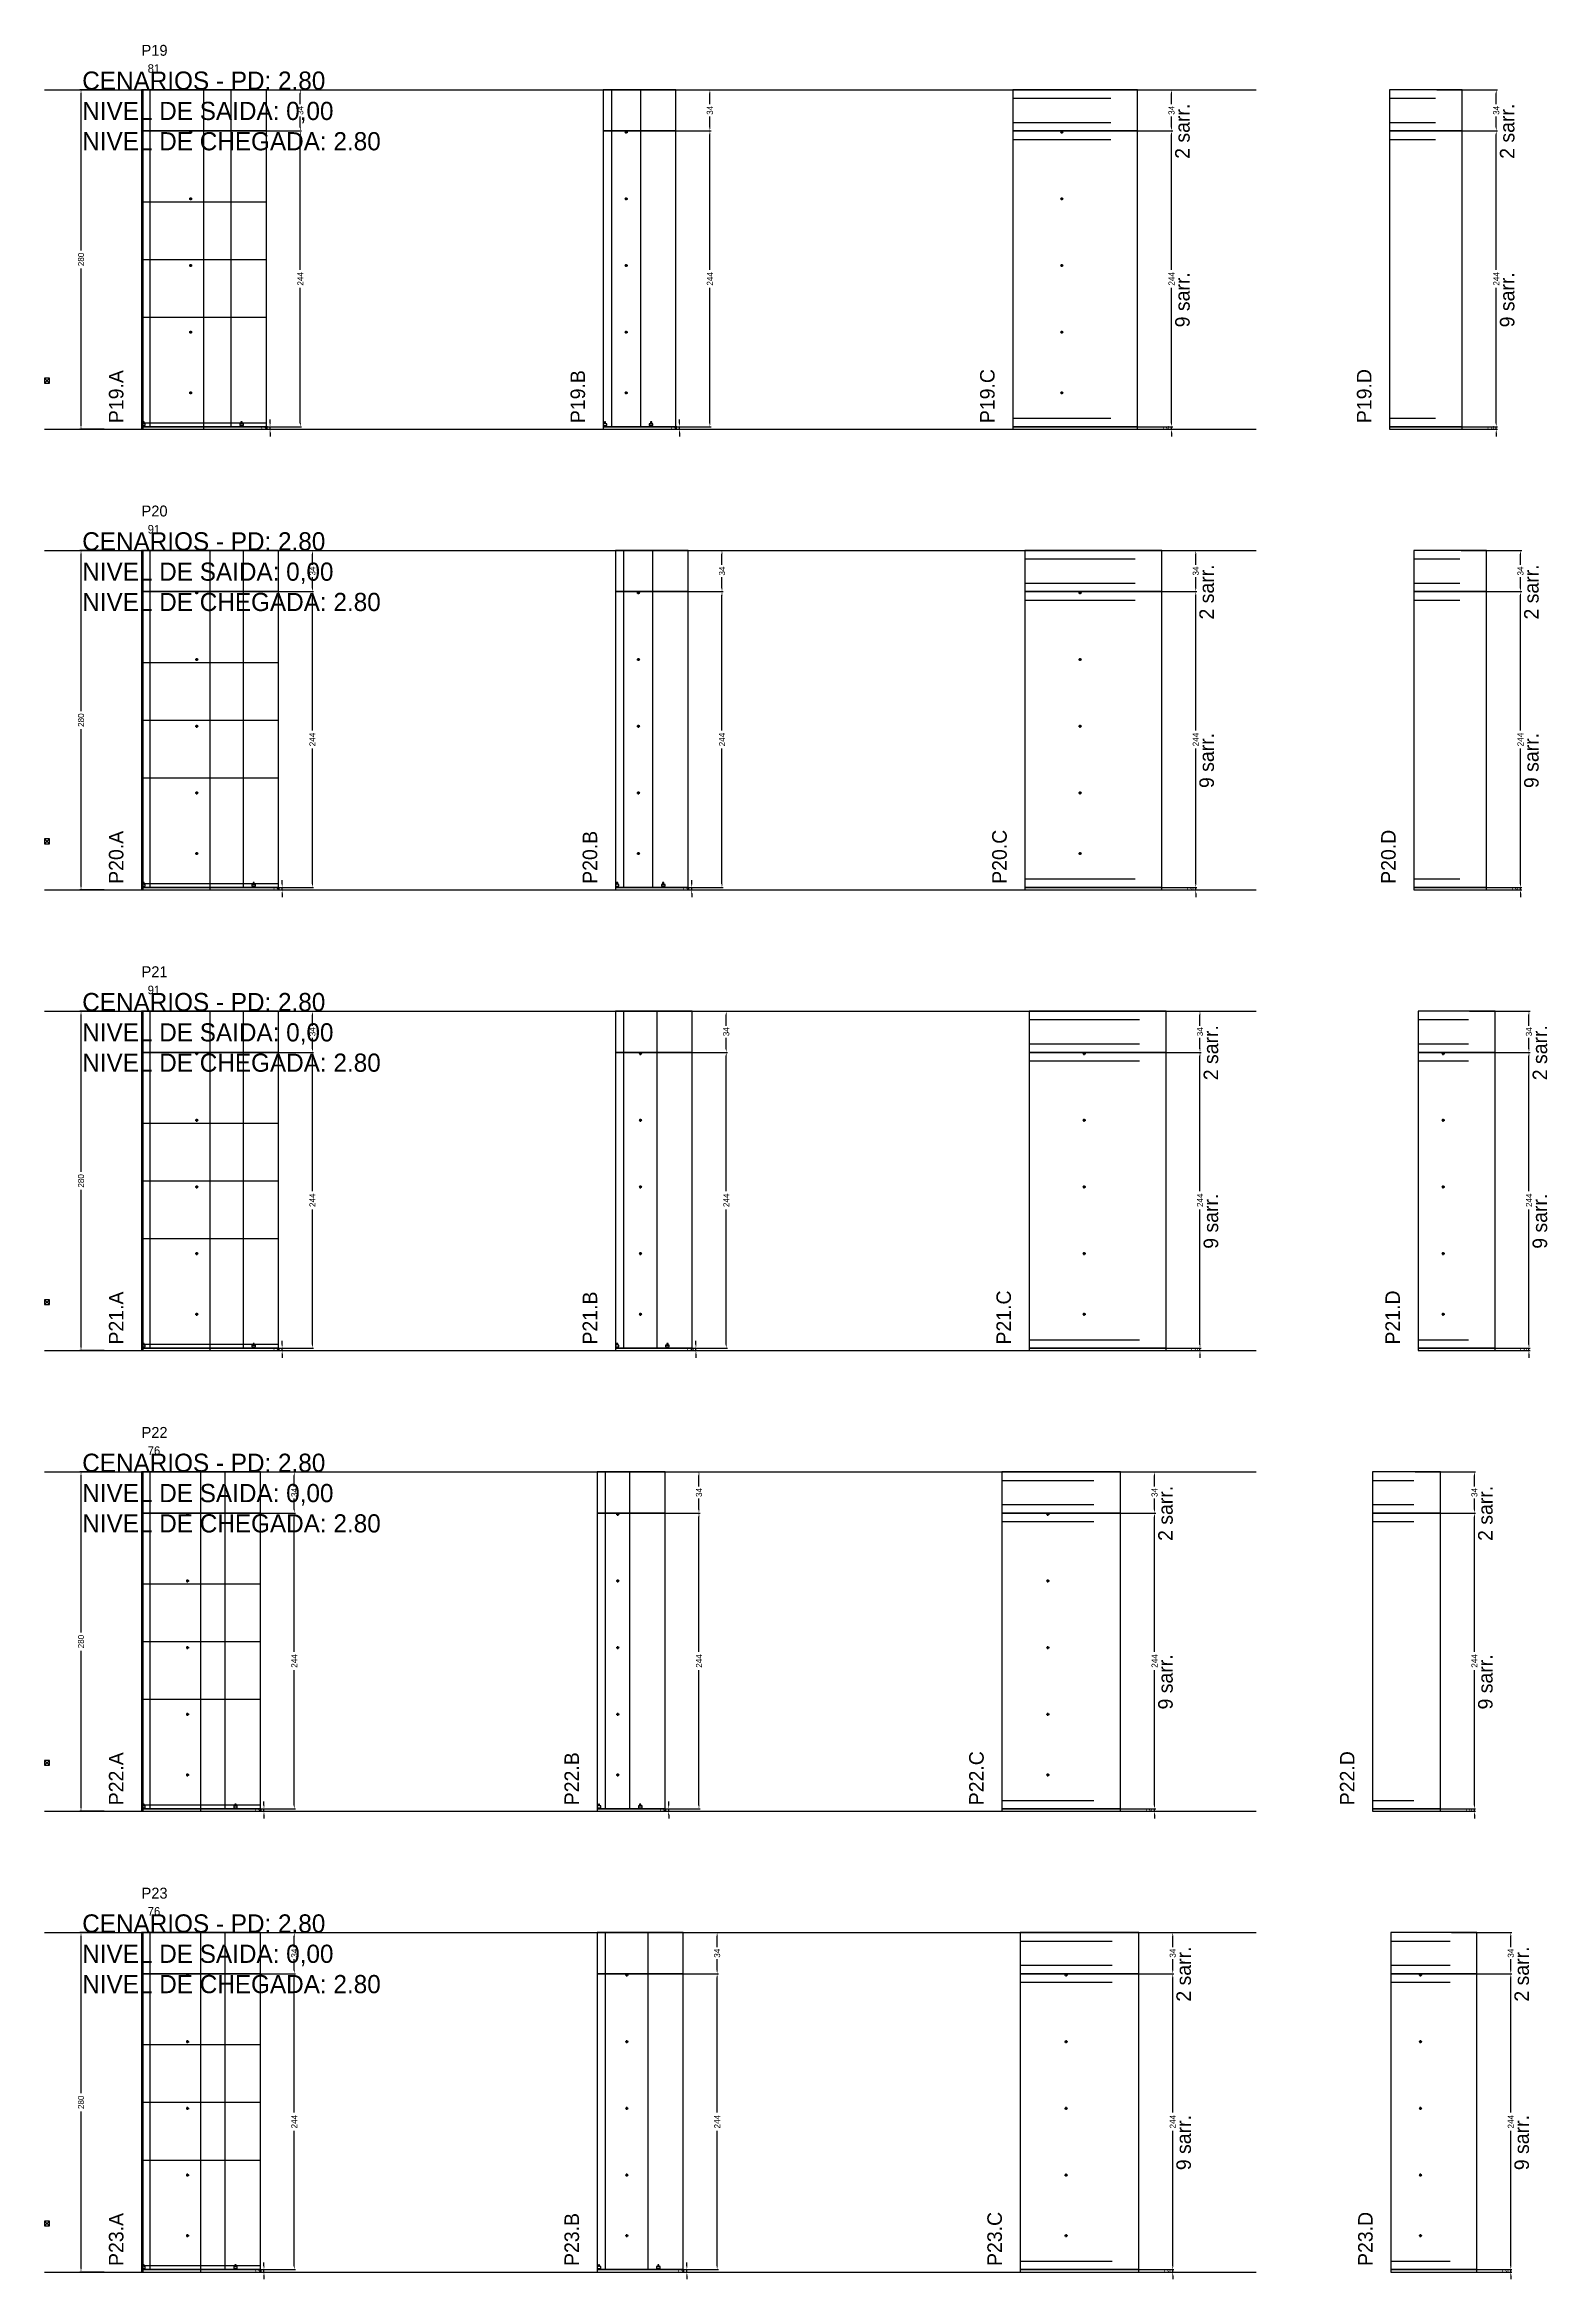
# Model space of a CAD drawing. Header units: centimetres. Extents: x -10500 to 4102, y -9886 to 295.
# Drawn here: x -7000 to -5760, y -8746 to -6903 of the extents above; entities that cross this region are included whole.
import ezdxf

# ---------------------------------------------------------------- set-up
doc = ezdxf.new("R2010")
doc.units = ezdxf.units.CM
doc.linetypes.add('DASHED', pattern=[2, -2])
for name, color, linetype in [('CHAPA', 140, 'Continuous'), ('COTA', 241, 'Continuous'), ('COTAS FURACAO', 16, 'Continuous'), ('Madeira', 30, 'Continuous'), ('MEIO_PONT', 160, 'Continuous'), ('NOMENCLATURA', 7, 'Continuous'), ('Nível', 160, 'Continuous'), ('Painéis', 200, 'Continuous'), ('Perfil Metálico', 150, 'Continuous'), ('SARR_2.2x7', 40, 'Continuous'), ('SARRAFO DE PRESSAO', 200, 'Continuous'), ('texto', 7, 'Continuous'), ('TEXTO_GERAL', 7, 'Continuous')]:
    doc.layers.add(name, color=color, linetype=linetype)
doc.dimstyles.new('PAINEL-NOVA', dxfattribs={"dimtxt": 5, "dimasz": 3, "dimexe": 1, "dimexo": 1, "dimgap": 1, "dimtad": 1, "dimcen": 2.5, "dimazin": 3, "dimtfac": 1, "dimtmove": 0, "dimatfit": 3})

msp = doc.modelspace()

# ---------------------------------------------------------------- texts
at = {"layer": 'NOMENCLATURA'}
for s, p in [('CENARIOS - PD: 2.80', (-6969, -6940)), ('NIVEL DE SAIDA: 0,00', (-6969, -6965)), ('NIVEL DE CHEGADA: 2.80', (-6969, -6990)), ('CENARIOS - PD: 2.80', (-6969, -7320)), ('NIVEL DE SAIDA: 0,00', (-6969, -7345)), ('NIVEL DE CHEGADA: 2.80', (-6969, -7370)), ('CENARIOS - PD: 2.80', (-6969, -7700)), ('NIVEL DE SAIDA: 0,00', (-6969, -7725)), ('NIVEL DE CHEGADA: 2.80', (-6969, -7750)), ('CENARIOS - PD: 2.80', (-6969, -8080)), ('NIVEL DE SAIDA: 0,00', (-6969, -8105)), ('NIVEL DE CHEGADA: 2.80', (-6969, -8130)), ('CENARIOS - PD: 2.80', (-6969, -8460)), ('NIVEL DE SAIDA: 0,00', (-6969, -8485)), ('NIVEL DE CHEGADA: 2.80', (-6969, -8510))]:
    msp.add_text(s, height=15, dxfattribs=at).set_placement(p)
for s, p in [('2 sarr.', (-6055, -6997)), ('2 sarr.', (-5787, -6997)), ('9 sarr.', (-6055, -7136)), ('9 sarr.', (-5787, -7136)), ('P19.A', (-6935, -7215)), ('P19.B', (-6554, -7215)), ('P19.C', (-6216, -7215)), ('P19.D', (-5905, -7215)), ('2 sarr.', (-6035, -7377)), ('2 sarr.', (-5767, -7377)), ('9 sarr.', (-6035, -7516)), ('9 sarr.', (-5767, -7516)), ('P20.A', (-6935, -7595)), ('P20.B', (-6544, -7595)), ('P20.C', (-6206, -7595)), ('P20.D', (-5885, -7595)), ('2 sarr.', (-6031.5, -7757)), ('2 sarr.', (-5760, -7757)), ('9 sarr.', (-6031.5, -7896)), ('9 sarr.', (-5760, -7896)), ('P21.A', (-6935, -7975)), ('P21.B', (-6544, -7975)), ('P21.C', (-6202.5, -7975)), ('P21.D', (-5881.5, -7975)), ('2 sarr.', (-6069, -8137)), ('2 sarr.', (-5805, -8137)), ('9 sarr.', (-6069, -8276)), ('9 sarr.', (-5805, -8276)), ('P22.A', (-6935, -8355)), ('P22.B', (-6559, -8355)), ('P22.C', (-6225, -8355)), ('P22.D', (-5919, -8355)), ('2 sarr.', (-6054, -8517)), ('2 sarr.', (-5775, -8517)), ('9 sarr.', (-6054, -8656)), ('9 sarr.', (-5775, -8656)), ('P23.A', (-6935, -8735)), ('P23.B', (-6559, -8735)), ('P23.C', (-6210, -8735)), ('P23.D', (-5904, -8735))]:
    msp.add_text(s, height=12, rotation=90, dxfattribs=at).set_placement(p)
at = {"layer": 'texto'}
for s, p in [('81', (-6915, -6926)), ('91', (-6915, -7306)), ('91', (-6915, -7686)), ('76', (-6915, -8066)), ('76', (-6915, -8446))]:
    msp.add_text(s, height=7, dxfattribs=at).set_placement(p)
at = {"layer": 'TEXTO_GERAL'}
for s, p in [('P19', (-6920, -6912)), ('P20', (-6920, -7292)), ('P21', (-6920, -7672)), ('P22', (-6920, -8052)), ('P23', (-6920, -8432))]:
    msp.add_text(s, height=9, dxfattribs=at).set_placement(p)

# ---------------------------------------------------------------- blocks, each defined once
blk = doc.blocks.new('_CLOSEDFILLED')
at = {"color": 0, "linetype": 'BYBLOCK'}
blk.add_solid([(-1, 0.16), (0, 0), (-1, -0.16)], dxfattribs=at)
blk = doc.blocks.new('*D573')
for p, q in [((-6951, -8460), (-6971, -8460)), ((-6970, -8592.5), (-6970, -8463)), ((-6970, -8737), (-6970, -8607.5)), ((-6951, -8740), (-6971, -8740))]:
    blk.add_line(p, q)
at = {"layer": 'Defpoints'}
for p in [(-6950, -8460), (-6970, -8740), (-6950, -8740)]:
    blk.add_point(p, dxfattribs=at)
at = {"layer": 'COTA', "xscale": 3, "yscale": 3}
for p, rotation in [((-6970, -8460), 90), ((-6970, -8740), 270)]:
    blk.add_blockref('_CLOSEDFILLED', p, dxfattribs=dict(at, rotation=rotation))
at = {"layer": 'COTA', "insert": (-6970, -8600), "char_height": 5, "attachment_point": 5, "rotation": 90}
blk.add_mtext('280', dxfattribs=at)
blk = doc.blocks.new('MULDURA')
at = {"layer": 'Paineis'}
for p, q in [((0, 0), (4, 4)), ((4, 0), (0, 4))]:
    blk.add_line(p, q, dxfattribs=at)
blk.add_lwpolyline([(0, 0), (4, 0), (4, 4), (0, 4)], close=True, dxfattribs=at)
blk = doc.blocks.new('*D575')
for p, q in [((-6843, -8494), (-6793, -8494)), ((-6794, -8608.5), (-6794, -8497)), ((-6794, -8735), (-6794, -8623.5)), ((-6843, -8738), (-6793, -8738))]:
    blk.add_line(p, q)
at = {"layer": 'Defpoints'}
for p in [(-6844, -8494), (-6844, -8738), (-6794, -8738)]:
    blk.add_point(p, dxfattribs=at)
at = {"layer": 'COTA', "xscale": 3, "yscale": 3}
for p, rotation in [((-6794, -8494), 90), ((-6794, -8738), 270)]:
    blk.add_blockref('_CLOSEDFILLED', p, dxfattribs=dict(at, rotation=rotation))
at = {"layer": 'COTA', "insert": (-6794, -8616), "char_height": 5, "attachment_point": 5, "rotation": 90}
blk.add_mtext('244', dxfattribs=at)
blk = doc.blocks.new('*D576')
for p, q in [((-6843, -8460), (-6793, -8460)), ((-6794, -8472), (-6794, -8463)), ((-6843, -8494), (-6793, -8494)), ((-6794, -8491), (-6794, -8482))]:
    blk.add_line(p, q)
at = {"layer": 'Defpoints'}
for p in [(-6844, -8460), (-6844, -8494), (-6794, -8494)]:
    blk.add_point(p, dxfattribs=at)
at = {"layer": 'COTA', "xscale": 3, "yscale": 3}
for p, rotation in [((-6794, -8460), 90), ((-6794, -8494), 270)]:
    blk.add_blockref('_CLOSEDFILLED', p, dxfattribs=dict(at, rotation=rotation))
at = {"layer": 'COTA', "insert": (-6794, -8477), "char_height": 5, "attachment_point": 5, "rotation": 90}
blk.add_mtext('34', dxfattribs=at)
blk = doc.blocks.new('SLIPTEE')
at = {"layer": 'Paineis'}
blk.add_lwpolyline([(0, 0), (3, 0), (3, 1.5), (2, 1.5), (2, 3), (1, 3), (1, 1.5), (0, 1.5)], close=True, dxfattribs=at)
blk = doc.blocks.new('SLIPTDD')
at = {"layer": 'Paineis'}
blk.add_line((0, 1.5), (3, 1.5), dxfattribs=at)
blk.add_lwpolyline([(0, 0), (3, 0), (3, 1.5), (2, 1.5), (2, 3), (1, 3), (1, 1.5), (0, 1.5)], close=True, dxfattribs=at)
blk = doc.blocks.new('furacao')
at = {"layer": 'COTAS FURACAO'}
for p, q in [((-1.2, 0), (1.2, 0)), ((0, -1.2), (0, 1.2))]:
    blk.add_line(p, q, dxfattribs=at)
blk.add_circle((0, 0), 0.8, dxfattribs=at)
blk = doc.blocks.new('*D578')
for p, q in [((-6494, -8494), (-6444, -8494)), ((-6445, -8608.5), (-6445, -8497)), ((-6445, -8735), (-6445, -8623.5)), ((-6494, -8738), (-6444, -8738))]:
    blk.add_line(p, q)
at = {"layer": 'Defpoints'}
for p in [(-6495, -8494), (-6495, -8738), (-6445, -8738)]:
    blk.add_point(p, dxfattribs=at)
at = {"layer": 'COTA', "xscale": 3, "yscale": 3}
for p, rotation in [((-6445, -8494), 90), ((-6445, -8738), 270)]:
    blk.add_blockref('_CLOSEDFILLED', p, dxfattribs=dict(at, rotation=rotation))
at = {"layer": 'COTA', "insert": (-6445, -8616), "char_height": 5, "attachment_point": 5, "rotation": 90}
blk.add_mtext('244', dxfattribs=at)
blk = doc.blocks.new('*D579')
for p, q in [((-6494, -8460), (-6444, -8460)), ((-6445, -8472), (-6445, -8463)), ((-6494, -8494), (-6444, -8494)), ((-6445, -8491), (-6445, -8482))]:
    blk.add_line(p, q)
at = {"layer": 'Defpoints'}
for p in [(-6495, -8460), (-6495, -8494), (-6445, -8494)]:
    blk.add_point(p, dxfattribs=at)
at = {"layer": 'COTA', "xscale": 3, "yscale": 3}
for p, rotation in [((-6445, -8460), 90), ((-6445, -8494), 270)]:
    blk.add_blockref('_CLOSEDFILLED', p, dxfattribs=dict(at, rotation=rotation))
at = {"layer": 'COTA', "insert": (-6445, -8477), "char_height": 5, "attachment_point": 5, "rotation": 90}
blk.add_mtext('34', dxfattribs=at)
blk = doc.blocks.new('*D581')
for p, q in [((-6118, -8494), (-6068, -8494)), ((-6069, -8608.5), (-6069, -8497)), ((-6069, -8735), (-6069, -8623.5)), ((-6118, -8738), (-6068, -8738))]:
    blk.add_line(p, q)
at = {"layer": 'Defpoints'}
for p in [(-6119, -8494), (-6119, -8738), (-6069, -8738)]:
    blk.add_point(p, dxfattribs=at)
at = {"layer": 'COTA', "xscale": 3, "yscale": 3}
for p, rotation in [((-6069, -8494), 90), ((-6069, -8738), 270)]:
    blk.add_blockref('_CLOSEDFILLED', p, dxfattribs=dict(at, rotation=rotation))
at = {"layer": 'COTA', "insert": (-6069, -8616), "char_height": 5, "attachment_point": 5, "rotation": 90}
blk.add_mtext('244', dxfattribs=at)
blk = doc.blocks.new('*D582')
for p, q in [((-6118, -8460), (-6068, -8460)), ((-6069, -8472), (-6069, -8463)), ((-6118, -8494), (-6068, -8494)), ((-6069, -8491), (-6069, -8482))]:
    blk.add_line(p, q)
at = {"layer": 'Defpoints'}
for p in [(-6119, -8460), (-6119, -8494), (-6069, -8494)]:
    blk.add_point(p, dxfattribs=at)
at = {"layer": 'COTA', "xscale": 3, "yscale": 3}
for p, rotation in [((-6069, -8460), 90), ((-6069, -8494), 270)]:
    blk.add_blockref('_CLOSEDFILLED', p, dxfattribs=dict(at, rotation=rotation))
at = {"layer": 'COTA', "insert": (-6069, -8477), "char_height": 5, "attachment_point": 5, "rotation": 90}
blk.add_mtext('34', dxfattribs=at)
blk = doc.blocks.new('*D584')
for p, q in [((-5839, -8494), (-5789, -8494)), ((-5790, -8608.5), (-5790, -8497)), ((-5790, -8735), (-5790, -8623.5)), ((-5839, -8738), (-5789, -8738))]:
    blk.add_line(p, q)
at = {"layer": 'Defpoints'}
for p in [(-5840, -8494), (-5840, -8738), (-5790, -8738)]:
    blk.add_point(p, dxfattribs=at)
at = {"layer": 'COTA', "xscale": 3, "yscale": 3}
for p, rotation in [((-5790, -8494), 90), ((-5790, -8738), 270)]:
    blk.add_blockref('_CLOSEDFILLED', p, dxfattribs=dict(at, rotation=rotation))
at = {"layer": 'COTA', "insert": (-5790, -8616), "char_height": 5, "attachment_point": 5, "rotation": 90}
blk.add_mtext('244', dxfattribs=at)
blk = doc.blocks.new('*D585')
for p, q in [((-5839, -8460), (-5789, -8460)), ((-5790, -8472), (-5790, -8463)), ((-5839, -8494), (-5789, -8494)), ((-5790, -8491), (-5790, -8482))]:
    blk.add_line(p, q)
at = {"layer": 'Defpoints'}
for p in [(-5840, -8460), (-5840, -8494), (-5790, -8494)]:
    blk.add_point(p, dxfattribs=at)
at = {"layer": 'COTA', "xscale": 3, "yscale": 3}
for p, rotation in [((-5790, -8460), 90), ((-5790, -8494), 270)]:
    blk.add_blockref('_CLOSEDFILLED', p, dxfattribs=dict(at, rotation=rotation))
at = {"layer": 'COTA', "insert": (-5790, -8477), "char_height": 5, "attachment_point": 5, "rotation": 90}
blk.add_mtext('34', dxfattribs=at)
blk = doc.blocks.new('*D547')
for p, q in [((-6951, -8080), (-6971, -8080)), ((-6970, -8212.5), (-6970, -8083)), ((-6970, -8357), (-6970, -8227.5)), ((-6951, -8360), (-6971, -8360))]:
    blk.add_line(p, q)
at = {"layer": 'Defpoints'}
for p in [(-6950, -8080), (-6970, -8360), (-6950, -8360)]:
    blk.add_point(p, dxfattribs=at)
at = {"layer": 'COTA', "xscale": 3, "yscale": 3}
for p, rotation in [((-6970, -8080), 90), ((-6970, -8360), 270)]:
    blk.add_blockref('_CLOSEDFILLED', p, dxfattribs=dict(at, rotation=rotation))
at = {"layer": 'COTA', "insert": (-6970, -8220), "char_height": 5, "attachment_point": 5, "rotation": 90}
blk.add_mtext('280', dxfattribs=at)
blk = doc.blocks.new('*D549')
for p, q in [((-6843, -8114), (-6793, -8114)), ((-6794, -8228.5), (-6794, -8117)), ((-6794, -8355), (-6794, -8243.5)), ((-6843, -8358), (-6793, -8358))]:
    blk.add_line(p, q)
at = {"layer": 'Defpoints'}
for p in [(-6844, -8114), (-6844, -8358), (-6794, -8358)]:
    blk.add_point(p, dxfattribs=at)
at = {"layer": 'COTA', "xscale": 3, "yscale": 3}
for p, rotation in [((-6794, -8114), 90), ((-6794, -8358), 270)]:
    blk.add_blockref('_CLOSEDFILLED', p, dxfattribs=dict(at, rotation=rotation))
at = {"layer": 'COTA', "insert": (-6794, -8236), "char_height": 5, "attachment_point": 5, "rotation": 90}
blk.add_mtext('244', dxfattribs=at)
blk = doc.blocks.new('*D550')
for p, q in [((-6843, -8080), (-6793, -8080)), ((-6794, -8092), (-6794, -8083)), ((-6794, -8111), (-6794, -8102)), ((-6843, -8114), (-6793, -8114))]:
    blk.add_line(p, q)
at = {"layer": 'Defpoints'}
for p in [(-6844, -8080), (-6844, -8114), (-6794, -8114)]:
    blk.add_point(p, dxfattribs=at)
at = {"layer": 'COTA', "xscale": 3, "yscale": 3}
for p, rotation in [((-6794, -8080), 90), ((-6794, -8114), 270)]:
    blk.add_blockref('_CLOSEDFILLED', p, dxfattribs=dict(at, rotation=rotation))
at = {"layer": 'COTA', "insert": (-6794, -8097), "char_height": 5, "attachment_point": 5, "rotation": 90}
blk.add_mtext('34', dxfattribs=at)
blk = doc.blocks.new('*D552')
for p, q in [((-6509, -8114), (-6459, -8114)), ((-6460, -8228.5), (-6460, -8117)), ((-6460, -8355), (-6460, -8243.5)), ((-6509, -8358), (-6459, -8358))]:
    blk.add_line(p, q)
at = {"layer": 'Defpoints'}
for p in [(-6510, -8114), (-6510, -8358), (-6460, -8358)]:
    blk.add_point(p, dxfattribs=at)
at = {"layer": 'COTA', "xscale": 3, "yscale": 3}
for p, rotation in [((-6460, -8114), 90), ((-6460, -8358), 270)]:
    blk.add_blockref('_CLOSEDFILLED', p, dxfattribs=dict(at, rotation=rotation))
at = {"layer": 'COTA', "insert": (-6460, -8236), "char_height": 5, "attachment_point": 5, "rotation": 90}
blk.add_mtext('244', dxfattribs=at)
blk = doc.blocks.new('*D553')
for p, q in [((-6509, -8080), (-6459, -8080)), ((-6460, -8092), (-6460, -8083)), ((-6460, -8111), (-6460, -8102)), ((-6509, -8114), (-6459, -8114))]:
    blk.add_line(p, q)
at = {"layer": 'Defpoints'}
for p in [(-6510, -8080), (-6510, -8114), (-6460, -8114)]:
    blk.add_point(p, dxfattribs=at)
at = {"layer": 'COTA', "xscale": 3, "yscale": 3}
for p, rotation in [((-6460, -8080), 90), ((-6460, -8114), 270)]:
    blk.add_blockref('_CLOSEDFILLED', p, dxfattribs=dict(at, rotation=rotation))
at = {"layer": 'COTA', "insert": (-6460, -8097), "char_height": 5, "attachment_point": 5, "rotation": 90}
blk.add_mtext('34', dxfattribs=at)
blk = doc.blocks.new('*D555')
for p, q in [((-6133, -8114), (-6083, -8114)), ((-6084, -8228.5), (-6084, -8117)), ((-6084, -8355), (-6084, -8243.5)), ((-6133, -8358), (-6083, -8358))]:
    blk.add_line(p, q)
at = {"layer": 'Defpoints'}
for p in [(-6134, -8114), (-6134, -8358), (-6084, -8358)]:
    blk.add_point(p, dxfattribs=at)
at = {"layer": 'COTA', "xscale": 3, "yscale": 3}
for p, rotation in [((-6084, -8114), 90), ((-6084, -8358), 270)]:
    blk.add_blockref('_CLOSEDFILLED', p, dxfattribs=dict(at, rotation=rotation))
at = {"layer": 'COTA', "insert": (-6084, -8236), "char_height": 5, "attachment_point": 5, "rotation": 90}
blk.add_mtext('244', dxfattribs=at)
blk = doc.blocks.new('*D556')
for p, q in [((-6133, -8080), (-6083, -8080)), ((-6084, -8092), (-6084, -8083)), ((-6084, -8111), (-6084, -8102)), ((-6133, -8114), (-6083, -8114))]:
    blk.add_line(p, q)
at = {"layer": 'Defpoints'}
for p in [(-6134, -8080), (-6134, -8114), (-6084, -8114)]:
    blk.add_point(p, dxfattribs=at)
at = {"layer": 'COTA', "xscale": 3, "yscale": 3}
for p, rotation in [((-6084, -8080), 90), ((-6084, -8114), 270)]:
    blk.add_blockref('_CLOSEDFILLED', p, dxfattribs=dict(at, rotation=rotation))
at = {"layer": 'COTA', "insert": (-6084, -8097), "char_height": 5, "attachment_point": 5, "rotation": 90}
blk.add_mtext('34', dxfattribs=at)
blk = doc.blocks.new('*D558')
for p, q in [((-5869, -8114), (-5819, -8114)), ((-5820, -8228.5), (-5820, -8117)), ((-5820, -8355), (-5820, -8243.5)), ((-5869, -8358), (-5819, -8358))]:
    blk.add_line(p, q)
at = {"layer": 'Defpoints'}
for p in [(-5870, -8114), (-5870, -8358), (-5820, -8358)]:
    blk.add_point(p, dxfattribs=at)
at = {"layer": 'COTA', "xscale": 3, "yscale": 3}
for p, rotation in [((-5820, -8114), 90), ((-5820, -8358), 270)]:
    blk.add_blockref('_CLOSEDFILLED', p, dxfattribs=dict(at, rotation=rotation))
at = {"layer": 'COTA', "insert": (-5820, -8236), "char_height": 5, "attachment_point": 5, "rotation": 90}
blk.add_mtext('244', dxfattribs=at)
blk = doc.blocks.new('*D559')
for p, q in [((-5869, -8080), (-5819, -8080)), ((-5820, -8092), (-5820, -8083)), ((-5820, -8111), (-5820, -8102)), ((-5869, -8114), (-5819, -8114))]:
    blk.add_line(p, q)
at = {"layer": 'Defpoints'}
for p in [(-5870, -8080), (-5870, -8114), (-5820, -8114)]:
    blk.add_point(p, dxfattribs=at)
at = {"layer": 'COTA', "xscale": 3, "yscale": 3}
for p, rotation in [((-5820, -8080), 90), ((-5820, -8114), 270)]:
    blk.add_blockref('_CLOSEDFILLED', p, dxfattribs=dict(at, rotation=rotation))
at = {"layer": 'COTA', "insert": (-5820, -8097), "char_height": 5, "attachment_point": 5, "rotation": 90}
blk.add_mtext('34', dxfattribs=at)
blk = doc.blocks.new('*D521')
for p, q in [((-6951, -7700), (-6971, -7700)), ((-6970, -7832.5), (-6970, -7703)), ((-6970, -7977), (-6970, -7847.5)), ((-6951, -7980), (-6971, -7980))]:
    blk.add_line(p, q)
at = {"layer": 'Defpoints'}
for p in [(-6950, -7700), (-6970, -7980), (-6950, -7980)]:
    blk.add_point(p, dxfattribs=at)
at = {"layer": 'COTA', "xscale": 3, "yscale": 3}
for p, rotation in [((-6970, -7700), 90), ((-6970, -7980), 270)]:
    blk.add_blockref('_CLOSEDFILLED', p, dxfattribs=dict(at, rotation=rotation))
at = {"layer": 'COTA', "insert": (-6970, -7840), "char_height": 5, "attachment_point": 5, "rotation": 90}
blk.add_mtext('280', dxfattribs=at)
blk = doc.blocks.new('*D523')
for p, q in [((-6828, -7734), (-6778, -7734)), ((-6779, -7848.5), (-6779, -7737)), ((-6779, -7975), (-6779, -7863.5)), ((-6828, -7978), (-6778, -7978))]:
    blk.add_line(p, q)
at = {"layer": 'Defpoints'}
for p in [(-6829, -7734), (-6829, -7978), (-6779, -7978)]:
    blk.add_point(p, dxfattribs=at)
at = {"layer": 'COTA', "xscale": 3, "yscale": 3}
for p, rotation in [((-6779, -7734), 90), ((-6779, -7978), 270)]:
    blk.add_blockref('_CLOSEDFILLED', p, dxfattribs=dict(at, rotation=rotation))
at = {"layer": 'COTA', "insert": (-6779, -7856), "char_height": 5, "attachment_point": 5, "rotation": 90}
blk.add_mtext('244', dxfattribs=at)
blk = doc.blocks.new('*D524')
for p, q in [((-6828, -7700), (-6778, -7700)), ((-6779, -7712), (-6779, -7703)), ((-6779, -7731), (-6779, -7722)), ((-6828, -7734), (-6778, -7734))]:
    blk.add_line(p, q)
at = {"layer": 'Defpoints'}
for p in [(-6829, -7700), (-6829, -7734), (-6779, -7734)]:
    blk.add_point(p, dxfattribs=at)
at = {"layer": 'COTA', "xscale": 3, "yscale": 3}
for p, rotation in [((-6779, -7700), 90), ((-6779, -7734), 270)]:
    blk.add_blockref('_CLOSEDFILLED', p, dxfattribs=dict(at, rotation=rotation))
at = {"layer": 'COTA', "insert": (-6779, -7717), "char_height": 5, "attachment_point": 5, "rotation": 90}
blk.add_mtext('34', dxfattribs=at)
blk = doc.blocks.new('*D526')
for p, q in [((-6486.5, -7734), (-6436.5, -7734)), ((-6437.5, -7848.5), (-6437.5, -7737)), ((-6437.5, -7975), (-6437.5, -7863.5)), ((-6486.5, -7978), (-6436.5, -7978))]:
    blk.add_line(p, q)
at = {"layer": 'Defpoints'}
for p in [(-6487.5, -7734), (-6487.5, -7978), (-6437.5, -7978)]:
    blk.add_point(p, dxfattribs=at)
at = {"layer": 'COTA', "xscale": 3, "yscale": 3}
for p, rotation in [((-6437.5, -7734), 90), ((-6437.5, -7978), 270)]:
    blk.add_blockref('_CLOSEDFILLED', p, dxfattribs=dict(at, rotation=rotation))
at = {"layer": 'COTA', "insert": (-6437.5, -7856), "char_height": 5, "attachment_point": 5, "rotation": 90}
blk.add_mtext('244', dxfattribs=at)
blk = doc.blocks.new('*D527')
for p, q in [((-6486.5, -7700), (-6436.5, -7700)), ((-6437.5, -7712), (-6437.5, -7703)), ((-6437.5, -7731), (-6437.5, -7722)), ((-6486.5, -7734), (-6436.5, -7734))]:
    blk.add_line(p, q)
at = {"layer": 'Defpoints'}
for p in [(-6487.5, -7700), (-6487.5, -7734), (-6437.5, -7734)]:
    blk.add_point(p, dxfattribs=at)
at = {"layer": 'COTA', "xscale": 3, "yscale": 3}
for p, rotation in [((-6437.5, -7700), 90), ((-6437.5, -7734), 270)]:
    blk.add_blockref('_CLOSEDFILLED', p, dxfattribs=dict(at, rotation=rotation))
at = {"layer": 'COTA', "insert": (-6437.5, -7717), "char_height": 5, "attachment_point": 5, "rotation": 90}
blk.add_mtext('34', dxfattribs=at)
blk = doc.blocks.new('*D529')
for p, q in [((-6095.5, -7734), (-6045.5, -7734)), ((-6046.5, -7848.5), (-6046.5, -7737)), ((-6046.5, -7975), (-6046.5, -7863.5)), ((-6095.5, -7978), (-6045.5, -7978))]:
    blk.add_line(p, q)
at = {"layer": 'Defpoints'}
for p in [(-6096.5, -7734), (-6096.5, -7978), (-6046.5, -7978)]:
    blk.add_point(p, dxfattribs=at)
at = {"layer": 'COTA', "xscale": 3, "yscale": 3}
for p, rotation in [((-6046.5, -7734), 90), ((-6046.5, -7978), 270)]:
    blk.add_blockref('_CLOSEDFILLED', p, dxfattribs=dict(at, rotation=rotation))
at = {"layer": 'COTA', "insert": (-6046.5, -7856), "char_height": 5, "attachment_point": 5, "rotation": 90}
blk.add_mtext('244', dxfattribs=at)
blk = doc.blocks.new('*D530')
for p, q in [((-6095.5, -7700), (-6045.5, -7700)), ((-6046.5, -7712), (-6046.5, -7703)), ((-6046.5, -7731), (-6046.5, -7722)), ((-6095.5, -7734), (-6045.5, -7734))]:
    blk.add_line(p, q)
at = {"layer": 'Defpoints'}
for p in [(-6096.5, -7700), (-6096.5, -7734), (-6046.5, -7734)]:
    blk.add_point(p, dxfattribs=at)
at = {"layer": 'COTA', "xscale": 3, "yscale": 3}
for p, rotation in [((-6046.5, -7700), 90), ((-6046.5, -7734), 270)]:
    blk.add_blockref('_CLOSEDFILLED', p, dxfattribs=dict(at, rotation=rotation))
at = {"layer": 'COTA', "insert": (-6046.5, -7717), "char_height": 5, "attachment_point": 5, "rotation": 90}
blk.add_mtext('34', dxfattribs=at)
blk = doc.blocks.new('*D532')
for p, q in [((-5824, -7734), (-5774, -7734)), ((-5775, -7848.5), (-5775, -7737)), ((-5775, -7975), (-5775, -7863.5)), ((-5824, -7978), (-5774, -7978))]:
    blk.add_line(p, q)
at = {"layer": 'Defpoints'}
for p in [(-5825, -7734), (-5825, -7978), (-5775, -7978)]:
    blk.add_point(p, dxfattribs=at)
at = {"layer": 'COTA', "xscale": 3, "yscale": 3}
for p, rotation in [((-5775, -7734), 90), ((-5775, -7978), 270)]:
    blk.add_blockref('_CLOSEDFILLED', p, dxfattribs=dict(at, rotation=rotation))
at = {"layer": 'COTA', "insert": (-5775, -7856), "char_height": 5, "attachment_point": 5, "rotation": 90}
blk.add_mtext('244', dxfattribs=at)
blk = doc.blocks.new('*D533')
for p, q in [((-5824, -7700), (-5774, -7700)), ((-5775, -7712), (-5775, -7703)), ((-5775, -7731), (-5775, -7722)), ((-5824, -7734), (-5774, -7734))]:
    blk.add_line(p, q)
at = {"layer": 'Defpoints'}
for p in [(-5825, -7700), (-5825, -7734), (-5775, -7734)]:
    blk.add_point(p, dxfattribs=at)
at = {"layer": 'COTA', "xscale": 3, "yscale": 3}
for p, rotation in [((-5775, -7700), 90), ((-5775, -7734), 270)]:
    blk.add_blockref('_CLOSEDFILLED', p, dxfattribs=dict(at, rotation=rotation))
at = {"layer": 'COTA', "insert": (-5775, -7717), "char_height": 5, "attachment_point": 5, "rotation": 90}
blk.add_mtext('34', dxfattribs=at)
blk = doc.blocks.new('*D495')
for p, q in [((-6951, -7320), (-6971, -7320)), ((-6970, -7452.5), (-6970, -7323)), ((-6970, -7597), (-6970, -7467.5)), ((-6951, -7600), (-6971, -7600))]:
    blk.add_line(p, q)
at = {"layer": 'Defpoints'}
for p in [(-6950, -7320), (-6970, -7600), (-6950, -7600)]:
    blk.add_point(p, dxfattribs=at)
at = {"layer": 'COTA', "xscale": 3, "yscale": 3}
for p, rotation in [((-6970, -7320), 90), ((-6970, -7600), 270)]:
    blk.add_blockref('_CLOSEDFILLED', p, dxfattribs=dict(at, rotation=rotation))
at = {"layer": 'COTA', "insert": (-6970, -7460), "char_height": 5, "attachment_point": 5, "rotation": 90}
blk.add_mtext('280', dxfattribs=at)
blk = doc.blocks.new('*D497')
for p, q in [((-6828, -7354), (-6778, -7354)), ((-6779, -7468.5), (-6779, -7357)), ((-6779, -7595), (-6779, -7483.5)), ((-6828, -7598), (-6778, -7598))]:
    blk.add_line(p, q)
at = {"layer": 'Defpoints'}
for p in [(-6829, -7354), (-6829, -7598), (-6779, -7598)]:
    blk.add_point(p, dxfattribs=at)
at = {"layer": 'COTA', "xscale": 3, "yscale": 3}
for p, rotation in [((-6779, -7354), 90), ((-6779, -7598), 270)]:
    blk.add_blockref('_CLOSEDFILLED', p, dxfattribs=dict(at, rotation=rotation))
at = {"layer": 'COTA', "insert": (-6779, -7476), "char_height": 5, "attachment_point": 5, "rotation": 90}
blk.add_mtext('244', dxfattribs=at)
blk = doc.blocks.new('*D498')
for p, q in [((-6828, -7320), (-6778, -7320)), ((-6779, -7332), (-6779, -7323)), ((-6828, -7354), (-6778, -7354)), ((-6779, -7351), (-6779, -7342))]:
    blk.add_line(p, q)
at = {"layer": 'Defpoints'}
for p in [(-6829, -7320), (-6829, -7354), (-6779, -7354)]:
    blk.add_point(p, dxfattribs=at)
at = {"layer": 'COTA', "xscale": 3, "yscale": 3}
for p, rotation in [((-6779, -7320), 90), ((-6779, -7354), 270)]:
    blk.add_blockref('_CLOSEDFILLED', p, dxfattribs=dict(at, rotation=rotation))
at = {"layer": 'COTA', "insert": (-6779, -7337), "char_height": 5, "attachment_point": 5, "rotation": 90}
blk.add_mtext('34', dxfattribs=at)
blk = doc.blocks.new('*D500')
for p, q in [((-6490, -7354), (-6440, -7354)), ((-6441, -7468.5), (-6441, -7357)), ((-6441, -7595), (-6441, -7483.5)), ((-6490, -7598), (-6440, -7598))]:
    blk.add_line(p, q)
at = {"layer": 'Defpoints'}
for p in [(-6491, -7354), (-6491, -7598), (-6441, -7598)]:
    blk.add_point(p, dxfattribs=at)
at = {"layer": 'COTA', "xscale": 3, "yscale": 3}
for p, rotation in [((-6441, -7354), 90), ((-6441, -7598), 270)]:
    blk.add_blockref('_CLOSEDFILLED', p, dxfattribs=dict(at, rotation=rotation))
at = {"layer": 'COTA', "insert": (-6441, -7476), "char_height": 5, "attachment_point": 5, "rotation": 90}
blk.add_mtext('244', dxfattribs=at)
blk = doc.blocks.new('*D501')
for p, q in [((-6490, -7320), (-6440, -7320)), ((-6441, -7332), (-6441, -7323)), ((-6490, -7354), (-6440, -7354)), ((-6441, -7351), (-6441, -7342))]:
    blk.add_line(p, q)
at = {"layer": 'Defpoints'}
for p in [(-6491, -7320), (-6491, -7354), (-6441, -7354)]:
    blk.add_point(p, dxfattribs=at)
at = {"layer": 'COTA', "xscale": 3, "yscale": 3}
for p, rotation in [((-6441, -7320), 90), ((-6441, -7354), 270)]:
    blk.add_blockref('_CLOSEDFILLED', p, dxfattribs=dict(at, rotation=rotation))
at = {"layer": 'COTA', "insert": (-6441, -7337), "char_height": 5, "attachment_point": 5, "rotation": 90}
blk.add_mtext('34', dxfattribs=at)
blk = doc.blocks.new('*D503')
for p, q in [((-6099, -7354), (-6049, -7354)), ((-6050, -7468.5), (-6050, -7357)), ((-6050, -7595), (-6050, -7483.5)), ((-6099, -7598), (-6049, -7598))]:
    blk.add_line(p, q)
at = {"layer": 'Defpoints'}
for p in [(-6100, -7354), (-6100, -7598), (-6050, -7598)]:
    blk.add_point(p, dxfattribs=at)
at = {"layer": 'COTA', "xscale": 3, "yscale": 3}
for p, rotation in [((-6050, -7354), 90), ((-6050, -7598), 270)]:
    blk.add_blockref('_CLOSEDFILLED', p, dxfattribs=dict(at, rotation=rotation))
at = {"layer": 'COTA', "insert": (-6050, -7476), "char_height": 5, "attachment_point": 5, "rotation": 90}
blk.add_mtext('244', dxfattribs=at)
blk = doc.blocks.new('*D504')
for p, q in [((-6099, -7320), (-6049, -7320)), ((-6050, -7332), (-6050, -7323)), ((-6099, -7354), (-6049, -7354)), ((-6050, -7351), (-6050, -7342))]:
    blk.add_line(p, q)
at = {"layer": 'Defpoints'}
for p in [(-6100, -7320), (-6100, -7354), (-6050, -7354)]:
    blk.add_point(p, dxfattribs=at)
at = {"layer": 'COTA', "xscale": 3, "yscale": 3}
for p, rotation in [((-6050, -7320), 90), ((-6050, -7354), 270)]:
    blk.add_blockref('_CLOSEDFILLED', p, dxfattribs=dict(at, rotation=rotation))
at = {"layer": 'COTA', "insert": (-6050, -7337), "char_height": 5, "attachment_point": 5, "rotation": 90}
blk.add_mtext('34', dxfattribs=at)
blk = doc.blocks.new('*D506')
for p, q in [((-5831, -7354), (-5781, -7354)), ((-5782, -7468.5), (-5782, -7357)), ((-5782, -7595), (-5782, -7483.5)), ((-5831, -7598), (-5781, -7598))]:
    blk.add_line(p, q)
at = {"layer": 'Defpoints'}
for p in [(-5832, -7354), (-5832, -7598), (-5782, -7598)]:
    blk.add_point(p, dxfattribs=at)
at = {"layer": 'COTA', "xscale": 3, "yscale": 3}
for p, rotation in [((-5782, -7354), 90), ((-5782, -7598), 270)]:
    blk.add_blockref('_CLOSEDFILLED', p, dxfattribs=dict(at, rotation=rotation))
at = {"layer": 'COTA', "insert": (-5782, -7476), "char_height": 5, "attachment_point": 5, "rotation": 90}
blk.add_mtext('244', dxfattribs=at)
blk = doc.blocks.new('*D507')
for p, q in [((-5831, -7320), (-5781, -7320)), ((-5782, -7332), (-5782, -7323)), ((-5831, -7354), (-5781, -7354)), ((-5782, -7351), (-5782, -7342))]:
    blk.add_line(p, q)
at = {"layer": 'Defpoints'}
for p in [(-5832, -7320), (-5832, -7354), (-5782, -7354)]:
    blk.add_point(p, dxfattribs=at)
at = {"layer": 'COTA', "xscale": 3, "yscale": 3}
for p, rotation in [((-5782, -7320), 90), ((-5782, -7354), 270)]:
    blk.add_blockref('_CLOSEDFILLED', p, dxfattribs=dict(at, rotation=rotation))
at = {"layer": 'COTA', "insert": (-5782, -7337), "char_height": 5, "attachment_point": 5, "rotation": 90}
blk.add_mtext('34', dxfattribs=at)
blk = doc.blocks.new('*D469')
for p, q in [((-6951, -6940), (-6971, -6940)), ((-6970, -7072.5), (-6970, -6943)), ((-6970, -7217), (-6970, -7087.5)), ((-6951, -7220), (-6971, -7220))]:
    blk.add_line(p, q)
at = {"layer": 'Defpoints'}
for p in [(-6950, -6940), (-6970, -7220), (-6950, -7220)]:
    blk.add_point(p, dxfattribs=at)
at = {"layer": 'COTA', "xscale": 3, "yscale": 3}
for p, rotation in [((-6970, -6940), 90), ((-6970, -7220), 270)]:
    blk.add_blockref('_CLOSEDFILLED', p, dxfattribs=dict(at, rotation=rotation))
at = {"layer": 'COTA', "insert": (-6970, -7080), "char_height": 5, "attachment_point": 5, "rotation": 90}
blk.add_mtext('280', dxfattribs=at)
blk = doc.blocks.new('*D471')
for p, q in [((-6838, -6974), (-6788, -6974)), ((-6789, -7088.5), (-6789, -6977)), ((-6789, -7215), (-6789, -7103.5)), ((-6838, -7218), (-6788, -7218))]:
    blk.add_line(p, q)
at = {"layer": 'Defpoints'}
for p in [(-6839, -6974), (-6839, -7218), (-6789, -7218)]:
    blk.add_point(p, dxfattribs=at)
at = {"layer": 'COTA', "xscale": 3, "yscale": 3}
for p, rotation in [((-6789, -6974), 90), ((-6789, -7218), 270)]:
    blk.add_blockref('_CLOSEDFILLED', p, dxfattribs=dict(at, rotation=rotation))
at = {"layer": 'COTA', "insert": (-6789, -7096), "char_height": 5, "attachment_point": 5, "rotation": 90}
blk.add_mtext('244', dxfattribs=at)
blk = doc.blocks.new('*D472')
for p, q in [((-6838, -6940), (-6788, -6940)), ((-6789, -6952), (-6789, -6943)), ((-6789, -6971), (-6789, -6962)), ((-6838, -6974), (-6788, -6974))]:
    blk.add_line(p, q)
at = {"layer": 'Defpoints'}
for p in [(-6839, -6940), (-6839, -6974), (-6789, -6974)]:
    blk.add_point(p, dxfattribs=at)
at = {"layer": 'COTA', "xscale": 3, "yscale": 3}
for p, rotation in [((-6789, -6940), 90), ((-6789, -6974), 270)]:
    blk.add_blockref('_CLOSEDFILLED', p, dxfattribs=dict(at, rotation=rotation))
at = {"layer": 'COTA', "insert": (-6789, -6957), "char_height": 5, "attachment_point": 5, "rotation": 90}
blk.add_mtext('34', dxfattribs=at)
blk = doc.blocks.new('*D474')
for p, q in [((-6500, -6974), (-6450, -6974)), ((-6451, -7088.5), (-6451, -6977)), ((-6451, -7215), (-6451, -7103.5)), ((-6500, -7218), (-6450, -7218))]:
    blk.add_line(p, q)
at = {"layer": 'Defpoints'}
for p in [(-6501, -6974), (-6501, -7218), (-6451, -7218)]:
    blk.add_point(p, dxfattribs=at)
at = {"layer": 'COTA', "xscale": 3, "yscale": 3}
for p, rotation in [((-6451, -6974), 90), ((-6451, -7218), 270)]:
    blk.add_blockref('_CLOSEDFILLED', p, dxfattribs=dict(at, rotation=rotation))
at = {"layer": 'COTA', "insert": (-6451, -7096), "char_height": 5, "attachment_point": 5, "rotation": 90}
blk.add_mtext('244', dxfattribs=at)
blk = doc.blocks.new('*D475')
for p, q in [((-6500, -6940), (-6450, -6940)), ((-6451, -6952), (-6451, -6943)), ((-6451, -6971), (-6451, -6962)), ((-6500, -6974), (-6450, -6974))]:
    blk.add_line(p, q)
at = {"layer": 'Defpoints'}
for p in [(-6501, -6940), (-6501, -6974), (-6451, -6974)]:
    blk.add_point(p, dxfattribs=at)
at = {"layer": 'COTA', "xscale": 3, "yscale": 3}
for p, rotation in [((-6451, -6940), 90), ((-6451, -6974), 270)]:
    blk.add_blockref('_CLOSEDFILLED', p, dxfattribs=dict(at, rotation=rotation))
at = {"layer": 'COTA', "insert": (-6451, -6957), "char_height": 5, "attachment_point": 5, "rotation": 90}
blk.add_mtext('34', dxfattribs=at)
blk = doc.blocks.new('*D477')
for p, q in [((-6119, -6974), (-6069, -6974)), ((-6070, -7088.5), (-6070, -6977)), ((-6070, -7215), (-6070, -7103.5)), ((-6119, -7218), (-6069, -7218))]:
    blk.add_line(p, q)
at = {"layer": 'Defpoints'}
for p in [(-6120, -6974), (-6120, -7218), (-6070, -7218)]:
    blk.add_point(p, dxfattribs=at)
at = {"layer": 'COTA', "xscale": 3, "yscale": 3}
for p, rotation in [((-6070, -6974), 90), ((-6070, -7218), 270)]:
    blk.add_blockref('_CLOSEDFILLED', p, dxfattribs=dict(at, rotation=rotation))
at = {"layer": 'COTA', "insert": (-6070, -7096), "char_height": 5, "attachment_point": 5, "rotation": 90}
blk.add_mtext('244', dxfattribs=at)
blk = doc.blocks.new('*D478')
for p, q in [((-6119, -6940), (-6069, -6940)), ((-6070, -6952), (-6070, -6943)), ((-6070, -6971), (-6070, -6962)), ((-6119, -6974), (-6069, -6974))]:
    blk.add_line(p, q)
at = {"layer": 'Defpoints'}
for p in [(-6120, -6940), (-6120, -6974), (-6070, -6974)]:
    blk.add_point(p, dxfattribs=at)
at = {"layer": 'COTA', "xscale": 3, "yscale": 3}
for p, rotation in [((-6070, -6940), 90), ((-6070, -6974), 270)]:
    blk.add_blockref('_CLOSEDFILLED', p, dxfattribs=dict(at, rotation=rotation))
at = {"layer": 'COTA', "insert": (-6070, -6957), "char_height": 5, "attachment_point": 5, "rotation": 90}
blk.add_mtext('34', dxfattribs=at)
blk = doc.blocks.new('*D480')
for p, q in [((-5851, -6974), (-5801, -6974)), ((-5802, -7088.5), (-5802, -6977)), ((-5802, -7215), (-5802, -7103.5)), ((-5851, -7218), (-5801, -7218))]:
    blk.add_line(p, q)
at = {"layer": 'Defpoints'}
for p in [(-5852, -6974), (-5852, -7218), (-5802, -7218)]:
    blk.add_point(p, dxfattribs=at)
at = {"layer": 'COTA', "xscale": 3, "yscale": 3}
for p, rotation in [((-5802, -6974), 90), ((-5802, -7218), 270)]:
    blk.add_blockref('_CLOSEDFILLED', p, dxfattribs=dict(at, rotation=rotation))
at = {"layer": 'COTA', "insert": (-5802, -7096), "char_height": 5, "attachment_point": 5, "rotation": 90}
blk.add_mtext('244', dxfattribs=at)
blk = doc.blocks.new('*D481')
for p, q in [((-5851, -6940), (-5801, -6940)), ((-5802, -6952), (-5802, -6943)), ((-5802, -6971), (-5802, -6962)), ((-5851, -6974), (-5801, -6974))]:
    blk.add_line(p, q)
at = {"layer": 'Defpoints'}
for p in [(-5852, -6940), (-5852, -6974), (-5802, -6974)]:
    blk.add_point(p, dxfattribs=at)
at = {"layer": 'COTA', "xscale": 3, "yscale": 3}
for p, rotation in [((-5802, -6940), 90), ((-5802, -6974), 270)]:
    blk.add_blockref('_CLOSEDFILLED', p, dxfattribs=dict(at, rotation=rotation))
at = {"layer": 'COTA', "insert": (-5802, -6957), "char_height": 5, "attachment_point": 5, "rotation": 90}
blk.add_mtext('34', dxfattribs=at)

# ---------------------------------------------------------------- dimensions: what is measured, and where the dimension line sits
at = {"layer": 'COTA'}
for base, p1, p2, picture, middle in [((-6970, -7220), (-6950, -7220), (-6950, -6940), '*D469', (-6970, -7080)), ((-6789, -6974), (-6839, -6974), (-6839, -6940), '*D472', (-6789, -6957)), ((-6451, -6974), (-6501, -6974), (-6501, -6940), '*D475', (-6451, -6957)), ((-6070, -6974), (-6120, -6974), (-6120, -6940), '*D478', (-6070, -6957)), ((-5802, -6974), (-5852, -6974), (-5852, -6940), '*D481', (-5802, -6957)), ((-6789, -7218), (-6839, -7218), (-6839, -6974), '*D471', (-6789, -7096)), ((-6451, -7218), (-6501, -7218), (-6501, -6974), '*D474', (-6451, -7096)), ((-6070, -7218), (-6120, -7218), (-6120, -6974), '*D477', (-6070, -7096)), ((-5802, -7218), (-5852, -7218), (-5852, -6974), '*D480', (-5802, -7096)), ((-6970, -7600), (-6950, -7600), (-6950, -7320), '*D495', (-6970, -7460)), ((-6779, -7354), (-6829, -7354), (-6829, -7320), '*D498', (-6779, -7337)), ((-6441, -7354), (-6491, -7354), (-6491, -7320), '*D501', (-6441, -7337)), ((-6050, -7354), (-6100, -7354), (-6100, -7320), '*D504', (-6050, -7337)), ((-5782, -7354), (-5832, -7354), (-5832, -7320), '*D507', (-5782, -7337)), ((-6779, -7598), (-6829, -7598), (-6829, -7354), '*D497', (-6779, -7476)), ((-6441, -7598), (-6491, -7598), (-6491, -7354), '*D500', (-6441, -7476)), ((-6050, -7598), (-6100, -7598), (-6100, -7354), '*D503', (-6050, -7476)), ((-5782, -7598), (-5832, -7598), (-5832, -7354), '*D506', (-5782, -7476)), ((-6970, -7980), (-6950, -7980), (-6950, -7700), '*D521', (-6970, -7840)), ((-6779, -7734), (-6829, -7734), (-6829, -7700), '*D524', (-6779, -7717)), ((-6437.5, -7734), (-6487.5, -7734), (-6487.5, -7700), '*D527', (-6437.5, -7717)), ((-6046.5, -7734), (-6096.5, -7734), (-6096.5, -7700), '*D530', (-6046.5, -7717)), ((-5775, -7734), (-5825, -7734), (-5825, -7700), '*D533', (-5775, -7717)), ((-6779, -7978), (-6829, -7978), (-6829, -7734), '*D523', (-6779, -7856)), ((-6437.5, -7978), (-6487.5, -7978), (-6487.5, -7734), '*D526', (-6437.5, -7856)), ((-6046.5, -7978), (-6096.5, -7978), (-6096.5, -7734), '*D529', (-6046.5, -7856)), ((-5775, -7978), (-5825, -7978), (-5825, -7734), '*D532', (-5775, -7856)), ((-6970, -8360), (-6950, -8360), (-6950, -8080), '*D547', (-6970, -8220)), ((-6794, -8114), (-6844, -8114), (-6844, -8080), '*D550', (-6794, -8097)), ((-6460, -8114), (-6510, -8114), (-6510, -8080), '*D553', (-6460, -8097)), ((-6084, -8114), (-6134, -8114), (-6134, -8080), '*D556', (-6084, -8097)), ((-5820, -8114), (-5870, -8114), (-5870, -8080), '*D559', (-5820, -8097)), ((-6794, -8358), (-6844, -8358), (-6844, -8114), '*D549', (-6794, -8236)), ((-6460, -8358), (-6510, -8358), (-6510, -8114), '*D552', (-6460, -8236)), ((-6084, -8358), (-6134, -8358), (-6134, -8114), '*D555', (-6084, -8236)), ((-5820, -8358), (-5870, -8358), (-5870, -8114), '*D558', (-5820, -8236)), ((-6970, -8740), (-6950, -8740), (-6950, -8460), '*D573', (-6970, -8600)), ((-6794, -8494), (-6844, -8494), (-6844, -8460), '*D576', (-6794, -8477)), ((-6445, -8494), (-6495, -8494), (-6495, -8460), '*D579', (-6445, -8477)), ((-6069, -8494), (-6119, -8494), (-6119, -8460), '*D582', (-6069, -8477)), ((-5790, -8494), (-5840, -8494), (-5840, -8460), '*D585', (-5790, -8477)), ((-6794, -8738), (-6844, -8738), (-6844, -8494), '*D575', (-6794, -8616)), ((-6445, -8738), (-6495, -8738), (-6495, -8494), '*D578', (-6445, -8616)), ((-6069, -8738), (-6119, -8738), (-6119, -8494), '*D581', (-6069, -8616)), ((-5790, -8738), (-5840, -8738), (-5840, -8494), '*D584', (-5790, -8616))]:
    dim = msp.add_linear_dim(base=base, p1=p1, p2=p2, angle=90, dimstyle='PAINEL-NOVA', dxfattribs=at)
    dim.commit()
    dim.dimension.update_dxf_attribs({"geometry": picture, "text_midpoint": middle})
for base, p1, p2 in [((-6814, -7220), (-6839, -7220), (-6839, -7218)), ((-6476, -7220), (-6501, -7220), (-6501, -7218)), ((-6070, -7220), (-6120, -7220), (-6120, -7218)), ((-5802, -7220), (-5852, -7220), (-5852, -7218)), ((-6804, -7600), (-6829, -7600), (-6829, -7598)), ((-6466, -7600), (-6491, -7600), (-6491, -7598)), ((-6050, -7600), (-6100, -7600), (-6100, -7598)), ((-5782, -7600), (-5832, -7600), (-5832, -7598)), ((-6804, -7980), (-6829, -7980), (-6829, -7978)), ((-6462.5, -7980), (-6487.5, -7980), (-6487.5, -7978)), ((-6046.5, -7980), (-6096.5, -7980), (-6096.5, -7978)), ((-5775, -7980), (-5825, -7980), (-5825, -7978)), ((-6819, -8360), (-6844, -8360), (-6844, -8358)), ((-6485, -8360), (-6510, -8360), (-6510, -8358)), ((-6084, -8360), (-6134, -8360), (-6134, -8358)), ((-5820, -8360), (-5870, -8360), (-5870, -8358)), ((-6819, -8740), (-6844, -8740), (-6844, -8738)), ((-6470, -8740), (-6495, -8740), (-6495, -8738)), ((-6069, -8740), (-6119, -8740), (-6119, -8738)), ((-5790, -8740), (-5840, -8740), (-5840, -8738))]:
    msp.add_linear_dim(base=base, p1=p1, p2=p2, angle=90, dimstyle='PAINEL-NOVA', dxfattribs=at).render()

# ---------------------------------------------------------------- linework, layer by layer
at = {"layer": 'CHAPA'}
for points in [[(-6920, -7220), (-6918.8, -7220), (-6918.8, -6940), (-6920, -6940)], [(-6920, -7600), (-6918.8, -7600), (-6918.8, -7320), (-6920, -7320)], [(-6920, -7980), (-6918.8, -7980), (-6918.8, -7700), (-6920, -7700)], [(-6920, -8360), (-6918.8, -8360), (-6918.8, -8080), (-6920, -8080)], [(-6920, -8740), (-6918.8, -8740), (-6918.8, -8460), (-6920, -8460)]]:
    msp.add_lwpolyline(points, close=True, dxfattribs=at)
at = {"layer": 'Madeira'}
for points in [[(-6920, -7032.4), (-6817, -7032.4)], [(-6920, -7127.6), (-6817, -7127.6)], [(-6920, -7412.4), (-6807, -7412.4)], [(-6920, -7507.6), (-6807, -7507.6)], [(-6920, -7792.4), (-6807, -7792.4)], [(-6920, -7887.6), (-6807, -7887.6)], [(-6920, -8172.4), (-6822, -8172.4)], [(-6920, -8267.6), (-6822, -8267.6)], [(-6920, -8552.4), (-6822, -8552.4)], [(-6920, -8647.6), (-6822, -8647.6)]]:
    msp.add_lwpolyline(points, dxfattribs=at)
at = {"layer": 'MEIO_PONT'}
for points in [[(-6920, -7080), (-6817, -7080)], [(-6920, -7460), (-6807, -7460)], [(-6920, -7840), (-6807, -7840)], [(-6920, -8220), (-6822, -8220)], [(-6920, -8600), (-6822, -8600)]]:
    msp.add_lwpolyline(points, dxfattribs=at)
at = {"layer": 'Nível', "linetype": 'DASHED'}
for points in [[(-7000, -6940), (-6000, -6940)], [(-7000, -7220), (-6000, -7220)], [(-7000, -7320), (-6000, -7320)], [(-7000, -7600), (-6000, -7600)], [(-7000, -7700), (-6000, -7700)], [(-7000, -7980), (-6000, -7980)], [(-7000, -8080), (-6000, -8080)], [(-7000, -8360), (-6000, -8360)], [(-7000, -8460), (-6000, -8460)], [(-7000, -8740), (-6000, -8740)]]:
    msp.add_lwpolyline(points, dxfattribs=at)
at = {"layer": 'Painéis'}
for points in [[(-6920, -6974), (-6817, -6974), (-6817, -6940), (-6920, -6940)], [(-6920, -7220), (-6817, -7220), (-6817, -6940), (-6920, -6940)], [(-6539, -6974), (-6479, -6974), (-6479, -6940), (-6539, -6940)], [(-6201, -6974), (-6098, -6974), (-6098, -6940), (-6201, -6940)], [(-5890, -6974), (-5830, -6974), (-5830, -6940), (-5890, -6940)], [(-6920, -7218), (-6817, -7218), (-6817, -6974), (-6920, -6974)], [(-6539, -7218), (-6479, -7218), (-6479, -6974), (-6539, -6974)], [(-6201, -7218), (-6098, -7218), (-6098, -6974), (-6201, -6974)], [(-5890, -7218), (-5830, -7218), (-5830, -6974), (-5890, -6974)], [(-6920, -7220), (-6817, -7220), (-6817, -7218), (-6920, -7218)], [(-6539, -7220), (-6479, -7220), (-6479, -7218), (-6539, -7218)], [(-6201, -7220), (-6098, -7220), (-6098, -7218), (-6201, -7218)], [(-5890, -7220), (-5830, -7220), (-5830, -7218), (-5890, -7218)], [(-6920, -7354), (-6807, -7354), (-6807, -7320), (-6920, -7320)], [(-6920, -7600), (-6807, -7600), (-6807, -7320), (-6920, -7320)], [(-6529, -7354), (-6469, -7354), (-6469, -7320), (-6529, -7320)], [(-6191, -7354), (-6078, -7354), (-6078, -7320), (-6191, -7320)], [(-5870, -7354), (-5810, -7354), (-5810, -7320), (-5870, -7320)], [(-6920, -7598), (-6807, -7598), (-6807, -7354), (-6920, -7354)], [(-6529, -7598), (-6469, -7598), (-6469, -7354), (-6529, -7354)], [(-6191, -7598), (-6078, -7598), (-6078, -7354), (-6191, -7354)], [(-5870, -7598), (-5810, -7598), (-5810, -7354), (-5870, -7354)], [(-6920, -7600), (-6807, -7600), (-6807, -7598), (-6920, -7598)], [(-6529, -7600), (-6469, -7600), (-6469, -7598), (-6529, -7598)], [(-6191, -7600), (-6078, -7600), (-6078, -7598), (-6191, -7598)], [(-5870, -7600), (-5810, -7600), (-5810, -7598), (-5870, -7598)], [(-6920, -7734), (-6807, -7734), (-6807, -7700), (-6920, -7700)], [(-6920, -7980), (-6807, -7980), (-6807, -7700), (-6920, -7700)], [(-6529, -7734), (-6465.5, -7734), (-6465.5, -7700), (-6529, -7700)], [(-6187.5, -7734), (-6074.5, -7734), (-6074.5, -7700), (-6187.5, -7700)], [(-5866.5, -7734), (-5803, -7734), (-5803, -7700), (-5866.5, -7700)], [(-6920, -7978), (-6807, -7978), (-6807, -7734), (-6920, -7734)], [(-6529, -7978), (-6465.5, -7978), (-6465.5, -7734), (-6529, -7734)], [(-6187.5, -7978), (-6074.5, -7978), (-6074.5, -7734), (-6187.5, -7734)], [(-5866.5, -7978), (-5803, -7978), (-5803, -7734), (-5866.5, -7734)], [(-6920, -7980), (-6807, -7980), (-6807, -7978), (-6920, -7978)], [(-6529, -7980), (-6465.5, -7980), (-6465.5, -7978), (-6529, -7978)], [(-6187.5, -7980), (-6074.5, -7980), (-6074.5, -7978), (-6187.5, -7978)], [(-5866.5, -7980), (-5803, -7980), (-5803, -7978), (-5866.5, -7978)], [(-6920, -8114), (-6822, -8114), (-6822, -8080), (-6920, -8080)], [(-6920, -8360), (-6822, -8360), (-6822, -8080), (-6920, -8080)], [(-6544, -8114), (-6488, -8114), (-6488, -8080), (-6544, -8080)], [(-6210, -8114), (-6112, -8114), (-6112, -8080), (-6210, -8080)], [(-5904, -8114), (-5848, -8114), (-5848, -8080), (-5904, -8080)], [(-6920, -8358), (-6822, -8358), (-6822, -8114), (-6920, -8114)], [(-6544, -8358), (-6488, -8358), (-6488, -8114), (-6544, -8114)], [(-6210, -8358), (-6112, -8358), (-6112, -8114), (-6210, -8114)], [(-5904, -8358), (-5848, -8358), (-5848, -8114), (-5904, -8114)], [(-6920, -8360), (-6822, -8360), (-6822, -8358), (-6920, -8358)], [(-6544, -8360), (-6488, -8360), (-6488, -8358), (-6544, -8358)], [(-6210, -8360), (-6112, -8360), (-6112, -8358), (-6210, -8358)], [(-5904, -8360), (-5848, -8360), (-5848, -8358), (-5904, -8358)], [(-6920, -8494), (-6822, -8494), (-6822, -8460), (-6920, -8460)], [(-6920, -8740), (-6822, -8740), (-6822, -8460), (-6920, -8460)], [(-6544, -8494), (-6473, -8494), (-6473, -8460), (-6544, -8460)], [(-6195, -8494), (-6097, -8494), (-6097, -8460), (-6195, -8460)], [(-5889, -8494), (-5818, -8494), (-5818, -8460), (-5889, -8460)], [(-6920, -8738), (-6822, -8738), (-6822, -8494), (-6920, -8494)], [(-6544, -8738), (-6473, -8738), (-6473, -8494), (-6544, -8494)], [(-6195, -8738), (-6097, -8738), (-6097, -8494), (-6195, -8494)], [(-5889, -8738), (-5818, -8738), (-5818, -8494), (-5889, -8494)], [(-6920, -8740), (-6822, -8740), (-6822, -8738), (-6920, -8738)], [(-6544, -8740), (-6473, -8740), (-6473, -8738), (-6544, -8738)], [(-6195, -8740), (-6097, -8740), (-6097, -8738), (-6195, -8738)], [(-5889, -8740), (-5818, -8740), (-5818, -8738), (-5889, -8738)]]:
    msp.add_lwpolyline(points, close=True, dxfattribs=at)
at = {"layer": 'Perfil Metálico'}
for p, q in [((-6868.5, -7220), (-6868.5, -6940)), ((-6863.5, -7600), (-6863.5, -7320)), ((-6863.5, -7980), (-6863.5, -7700)), ((-6871, -8360), (-6871, -8080)), ((-6871, -8740), (-6871, -8460))]:
    msp.add_line(p, q, dxfattribs=at)
at = {"layer": 'SARR_2.2x7'}
for points in [[(-6913, -6974), (-6913, -6940)], [(-6846, -6974), (-6846, -6940)], [(-6532, -6974), (-6532, -6940)], [(-6508, -6974), (-6508, -6940)], [(-6201, -6947), (-6120, -6947)], [(-5890, -6947), (-5852, -6947)], [(-6201, -6967), (-6120, -6967)], [(-5890, -6967), (-5852, -6967)], [(-6201, -6981), (-6120, -6981)], [(-5890, -6981), (-5852, -6981)], [(-6201, -7211), (-6120, -7211)], [(-5890, -7211), (-5852, -7211)], [(-6913, -7354), (-6913, -7320)], [(-6836, -7354), (-6836, -7320)], [(-6522, -7354), (-6522, -7320)], [(-6498, -7354), (-6498, -7320)], [(-6191, -7327), (-6100, -7327)], [(-5870, -7327), (-5832, -7327)], [(-6191, -7347), (-6100, -7347)], [(-5870, -7347), (-5832, -7347)], [(-6191, -7361), (-6100, -7361)], [(-5870, -7361), (-5832, -7361)], [(-6191, -7591), (-6100, -7591)], [(-5870, -7591), (-5832, -7591)], [(-6913, -7734), (-6913, -7700)], [(-6836, -7734), (-6836, -7700)], [(-6522, -7734), (-6522, -7700)], [(-6494.5, -7734), (-6494.5, -7700)], [(-6187.5, -7707), (-6096.5, -7707)], [(-5866.5, -7707), (-5825, -7707)], [(-6187.5, -7727), (-6096.5, -7727)], [(-6187.5, -7741), (-6096.5, -7741)], [(-5866.5, -7727), (-5825, -7727)], [(-5866.5, -7741), (-5825, -7741)], [(-6187.5, -7971), (-6096.5, -7971)], [(-5866.5, -7971), (-5825, -7971)], [(-6913, -8114), (-6913, -8080)], [(-6851, -8114), (-6851, -8080)], [(-6537, -8114), (-6537, -8080)], [(-6517, -8114), (-6517, -8080)], [(-6210, -8087), (-6134, -8087)], [(-5904, -8087), (-5870, -8087)], [(-6210, -8107), (-6134, -8107)], [(-5904, -8107), (-5870, -8107)], [(-6210, -8121), (-6134, -8121)], [(-5904, -8121), (-5870, -8121)], [(-6210, -8351), (-6134, -8351)], [(-5904, -8351), (-5870, -8351)], [(-6913, -8494), (-6913, -8460)], [(-6851, -8494), (-6851, -8460)], [(-6537, -8494), (-6537, -8460)], [(-6502, -8494), (-6502, -8460)], [(-6195, -8467), (-6119, -8467)], [(-5889, -8467), (-5840, -8467)], [(-6195, -8487), (-6119, -8487)], [(-5889, -8487), (-5840, -8487)], [(-6195, -8501), (-6119, -8501)], [(-5889, -8501), (-5840, -8501)], [(-6195, -8731), (-6119, -8731)], [(-5889, -8731), (-5840, -8731)]]:
    msp.add_lwpolyline(points, dxfattribs=at)
at = {"layer": 'SARR_2.2x7', "linetype": 'DASHED'}
for points in [[(-6913, -7218), (-6913, -6974)], [(-6846, -7218), (-6846, -6974)], [(-6532, -7218), (-6532, -6974)], [(-6508, -7218), (-6508, -6974)], [(-6913, -7598), (-6913, -7354)], [(-6836, -7598), (-6836, -7354)], [(-6522, -7598), (-6522, -7354)], [(-6498, -7598), (-6498, -7354)], [(-6913, -7978), (-6913, -7734)], [(-6836, -7978), (-6836, -7734)], [(-6522, -7978), (-6522, -7734)], [(-6494.5, -7978), (-6494.5, -7734)], [(-6913, -8358), (-6913, -8114)], [(-6851, -8358), (-6851, -8114)], [(-6537, -8358), (-6537, -8114)], [(-6517, -8358), (-6517, -8114)], [(-6913, -8738), (-6913, -8494)], [(-6851, -8738), (-6851, -8494)], [(-6537, -8738), (-6537, -8494)], [(-6502, -8738), (-6502, -8494)]]:
    msp.add_lwpolyline(points, dxfattribs=at)
at = {"layer": 'SARRAFO DE PRESSAO'}
for points in [[(-6920, -7220), (-6817, -7220), (-6817, -7215), (-6920, -7215)], [(-6920, -7600), (-6807, -7600), (-6807, -7595), (-6920, -7595)], [(-6920, -7980), (-6807, -7980), (-6807, -7975), (-6920, -7975)], [(-6920, -8360), (-6822, -8360), (-6822, -8355), (-6920, -8355)], [(-6920, -8740), (-6822, -8740), (-6822, -8735), (-6920, -8735)]]:
    msp.add_lwpolyline(points, close=True, dxfattribs=at)

# ---------------------------------------------------------------- block references
at = {"layer": 'COTA'}
for name, p in [('furacao', (-6879.5, -6975)), ('furacao', (-6520, -6975)), ('furacao', (-6160.5, -6975)), ('furacao', (-6879.5, -7030)), ('furacao', (-6520, -7030)), ('furacao', (-6160.5, -7030)), ('furacao', (-6879.5, -7085)), ('furacao', (-6520, -7085)), ('furacao', (-6160.5, -7085)), ('furacao', (-6879.5, -7140)), ('furacao', (-6520, -7140)), ('furacao', (-6160.5, -7140)), ('MULDURA', (-7000, -7182)), ('furacao', (-6879.5, -7190)), ('furacao', (-6520, -7190)), ('furacao', (-6160.5, -7190)), ('SLIPTEE', (-6920, -7217)), ('SLIPTDD', (-6839, -7217)), ('SLIPTEE', (-6539, -7217)), ('SLIPTDD', (-6501, -7217)), ('furacao', (-6874.5, -7355)), ('furacao', (-6510, -7355)), ('furacao', (-6145.5, -7355)), ('furacao', (-6874.5, -7410)), ('furacao', (-6510, -7410)), ('furacao', (-6145.5, -7410)), ('furacao', (-6874.5, -7465)), ('furacao', (-6510, -7465)), ('furacao', (-6145.5, -7465)), ('furacao', (-6874.5, -7520)), ('furacao', (-6510, -7520)), ('furacao', (-6145.5, -7520)), ('MULDURA', (-7000, -7562)), ('furacao', (-6874.5, -7570)), ('furacao', (-6510, -7570)), ('furacao', (-6145.5, -7570)), ('SLIPTEE', (-6920, -7597)), ('SLIPTDD', (-6829, -7597)), ('SLIPTEE', (-6529, -7597)), ('SLIPTDD', (-6491, -7597)), ('furacao', (-6874.5, -7735)), ('furacao', (-6508.25, -7735)), ('furacao', (-6142, -7735)), ('furacao', (-5845.75, -7735)), ('furacao', (-6874.5, -7790)), ('furacao', (-6508.25, -7790)), ('furacao', (-6142, -7790)), ('furacao', (-5845.75, -7790)), ('furacao', (-6874.5, -7845)), ('furacao', (-6508.25, -7845)), ('furacao', (-6142, -7845)), ('furacao', (-5845.75, -7845)), ('furacao', (-6874.5, -7900)), ('furacao', (-6508.25, -7900)), ('furacao', (-6142, -7900)), ('furacao', (-5845.75, -7900)), ('MULDURA', (-7000, -7942)), ('furacao', (-6874.5, -7950)), ('furacao', (-6508.25, -7950)), ('furacao', (-6142, -7950)), ('furacao', (-5845.75, -7950)), ('SLIPTEE', (-6920, -7977)), ('SLIPTDD', (-6829, -7977)), ('SLIPTEE', (-6529, -7977)), ('SLIPTDD', (-6487.5, -7977)), ('furacao', (-6882, -8115)), ('furacao', (-6527, -8115)), ('furacao', (-6172, -8115)), ('furacao', (-6882, -8170)), ('furacao', (-6527, -8170)), ('furacao', (-6172, -8170)), ('furacao', (-6882, -8225)), ('furacao', (-6527, -8225)), ('furacao', (-6172, -8225)), ('furacao', (-6882, -8280)), ('furacao', (-6527, -8280)), ('furacao', (-6172, -8280)), ('MULDURA', (-7000, -8322)), ('furacao', (-6882, -8330)), ('furacao', (-6527, -8330)), ('furacao', (-6172, -8330)), ('SLIPTEE', (-6920, -8357)), ('SLIPTDD', (-6844, -8357)), ('SLIPTEE', (-6544, -8357)), ('SLIPTDD', (-6510, -8357)), ('furacao', (-6882, -8495)), ('furacao', (-6519.5, -8495)), ('furacao', (-6157, -8495)), ('furacao', (-5864.5, -8495)), ('furacao', (-6882, -8550)), ('furacao', (-6519.5, -8550)), ('furacao', (-6157, -8550)), ('furacao', (-5864.5, -8550)), ('furacao', (-6882, -8605)), ('furacao', (-6519.5, -8605)), ('furacao', (-6157, -8605)), ('furacao', (-5864.5, -8605)), ('furacao', (-6882, -8660)), ('furacao', (-6519.5, -8660)), ('furacao', (-6157, -8660)), ('furacao', (-5864.5, -8660)), ('MULDURA', (-7000, -8702)), ('furacao', (-6882, -8710)), ('furacao', (-6519.5, -8710)), ('furacao', (-6157, -8710)), ('furacao', (-5864.5, -8710)), ('SLIPTEE', (-6920, -8737)), ('SLIPTDD', (-6844, -8737)), ('SLIPTEE', (-6544, -8737)), ('SLIPTDD', (-6495, -8737))]:
    msp.add_blockref(name, p, dxfattribs=at)

msp.set_redraw_order([(e.dxf.handle, doc.entitydb.next_handle()) for e in msp.query("TEXT MTEXT ATTDEF DIMENSION ARC_DIMENSION")])  # texts and dimensions are drawn at this point

doc.saveas('drawing.dxf')
